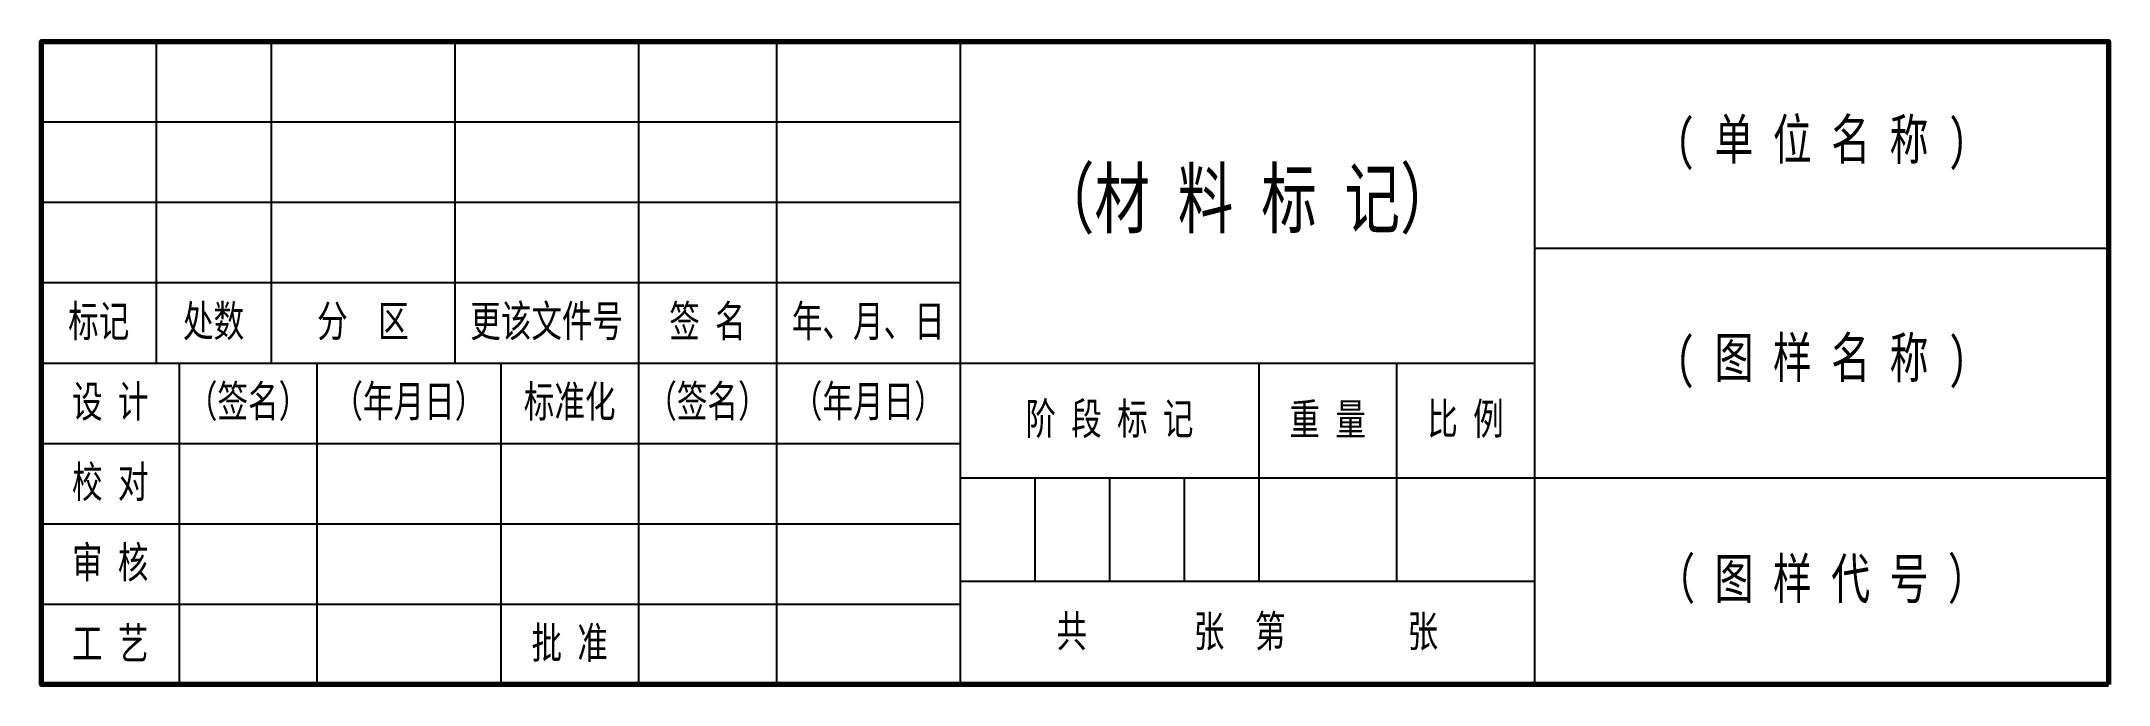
# Model space of a CAD drawing. Header units: millimetres. Extents: x -242 to 4956, y 0 to 6520.
# Drawn here: x 2882 to 3062, y 2488 to 2544 of the extents above; entities that cross this region are included whole.
import ezdxf

# ---------------------------------------------------------------- set-up
doc = ezdxf.new("R2010")
doc.units = ezdxf.units.MM
doc.styles.add('样式 1', font='', dxfattribs={"width": 0.71})
doc.styles.get('样式 1').set_extended_font_data('SimSun')

msp = doc.modelspace()

# ---------------------------------------------------------------- texts
at = {"attachment_point": 5, "style": '样式 1'}
for s, width, insert, char_height in [('( 单 位 名 称 )', 50, (3037, 2535), 3.5), ('（材 料 标 记）', 55.8227, (2987, 2530), 5), ('标记', 10, (2887, 2519.5), 2.75), ('{\\fFangSong_GB2312|b0|i0|c134|p49;处数}', 10, (2897, 2519.5), 2.75), ('分  区', 16, (2910, 2519.5), 2.75), ('更该文件号', 18.9744, (2926, 2519.5), 2.75), ('年、月、日', 16, (2954, 2519.5), 2.75), ('( 图 样 名 称 )', 50, (3037, 2516), 3.5), ('设 计', 12, (2888, 2512.5), 2.75), ('（签名）', 12, (2900, 2512.5), 2.75), ('（年月日）', 16, (2914, 2512.5), 2.75), ('标准化', 12, (2928, 2512.5), 2.75), ('（签名）', 12, (2940, 2512.5), 2.75), ('（年月日）', 16, (2954, 2512.5), 2.75), ('阶 段 标 记', 26, (2975, 2511), 2.75), ('重 量', 12, (2994, 2511), 2.75), ('比 例', 12, (3006, 2511), 2.75), ('校 对', 12, (2888, 2505.5), 2.75), ('审 核', 12, (2888, 2498.5), 2.75), ('（ 图 样 代 号 ）', 50, (3037, 2497), 3.5), ('工 艺', 12, (2888, 2491.5), 2.75), ('批 准', 12, (2928, 2491.5), 2.75), ('共       张  第        张', 50, (2987, 2492.5), 2.75)]:
    msp.add_mtext_dynamic_manual_height_columns(s, width=width, gutter_width=12.5, heights=[0], dxfattribs=dict(at, insert=insert, char_height=char_height))
at = {"insert": (2940, 2519.5), "char_height": 2.75, "attachment_point": 5, "style": '样式 1'}
msp.add_mtext_dynamic_auto_height_columns('签 名', width=12, gutter_width=12.5, height=7, count=1, dxfattribs=at)

# ---------------------------------------------------------------- linework, layer by layer
for p, q in [((2892, 2544), (2892, 2516)), ((2902, 2544), (2902, 2516)), ((2918, 2544), (2918, 2516)), ((2934, 2544), (2934, 2488)), ((2946, 2544), (2946, 2488)), ((2962, 2544), (2962, 2488)), ((3012, 2544), (3012, 2488)), ((2882, 2537), (2962, 2537)), ((2882, 2530), (2962, 2530)), ((3012, 2526), (3062, 2526)), ((2882, 2523), (2962, 2523)), ((2882, 2516), (3012, 2516)), ((2894, 2516), (2894, 2488)), ((2906, 2516), (2906, 2488)), ((2922, 2516), (2922, 2488)), ((2988, 2516), (2988, 2497)), ((3000, 2516), (3000, 2497)), ((2882, 2509), (2962, 2509)), ((2962, 2506), (3062, 2506)), ((2968.5, 2506), (2968.5, 2497)), ((2975, 2506), (2975, 2497)), ((2981.5, 2506), (2981.5, 2497)), ((2882, 2502), (2962, 2502)), ((2962, 2497), (3012, 2497)), ((2882, 2495), (2962, 2495))]:
    msp.add_line(p, q)
at = {"lineweight": 70}
msp.add_lwpolyline([(3062, 2488), (2882, 2488), (2882, 2544), (3062, 2544)], close=True, dxfattribs=at)

msp.set_redraw_order([(e.dxf.handle, doc.entitydb.next_handle()) for e in msp.query("TEXT MTEXT ATTDEF DIMENSION ARC_DIMENSION")])  # texts and dimensions are drawn at this point

doc.saveas('drawing.dxf')
